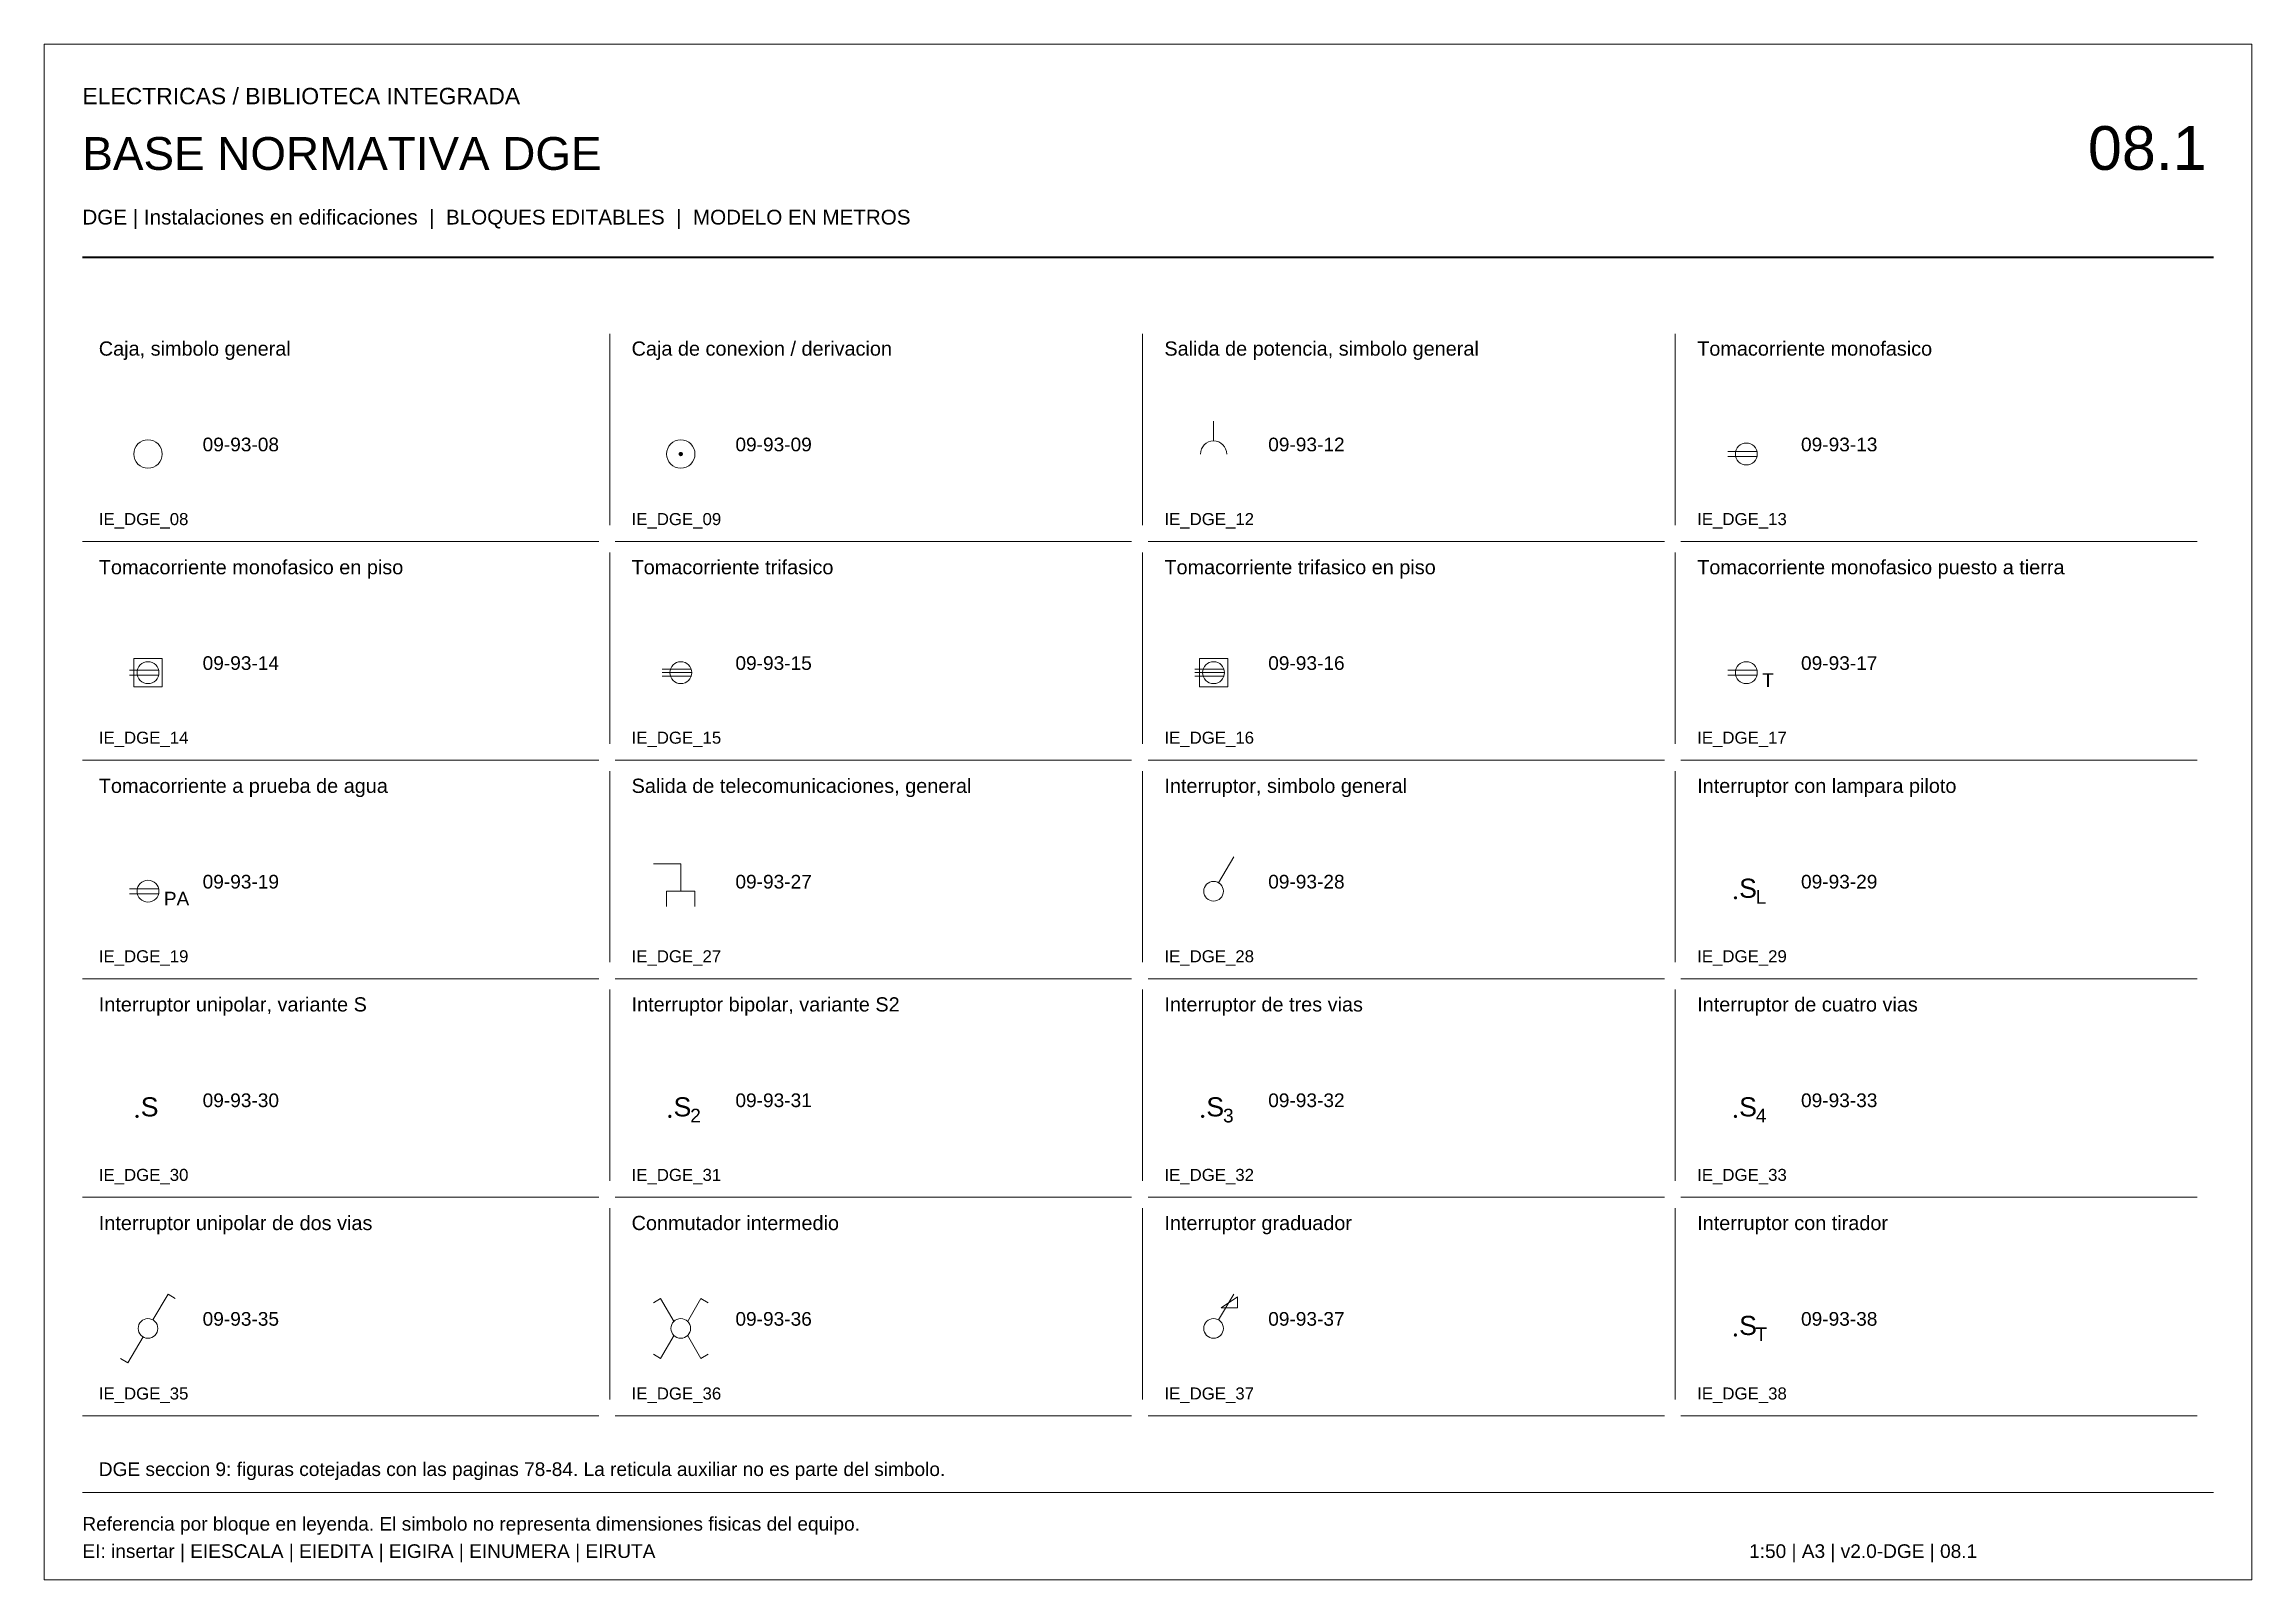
# Model space of a CAD drawing. Header units: metres. Extents: x 0 to 201, y -40 to -26.
# Drawn here: x 157.9 to 178.1, y -39.6 to -25.55 of the extents above; entities that cross this region are included whole.
import ezdxf
from ezdxf.enums import TextEntityAlignment as Align

# ---------------------------------------------------------------- set-up
doc = ezdxf.new("R2010")
doc.units = ezdxf.units.M
for name, color, linetype, lineweight in [('EIC-CATALOGO', 7, 'Continuous', 18), ('EIC-MARCO', 8, 'Continuous', 13), ('IE-LEYENDA', 7, 'Continuous', 18)]:
    doc.layers.add(name, color=color, linetype=linetype, lineweight=lineweight)
doc.styles.add('EI_TEXTO', font='arial.ttf')

msp = doc.modelspace()

# ---------------------------------------------------------------- texts
at = {"layer": 'EIC-CATALOGO', "color": 34, "style": 'EI_TEXTO'}
for s, height, p in [('ELECTRICAS / BIBLIOTECA INTEGRADA', 0.15, (158.25, -26.1)), ('08.1', 0.4, (176.6, -26.7))]:
    msp.add_text(s, height=height, dxfattribs=at).set_placement(p)
at = {"layer": 'EIC-CATALOGO', "color": 7, "style": 'EI_TEXTO'}
for s, height, p in [('BASE NORMATIVA DGE', 0.3, (158.25, -26.7)), ('DGE | Instalaciones en edificaciones  |  BLOQUES EDITABLES  |  MODELO EN METROS', 0.135, (158.25, -27.2)), ('Caja, simbolo general', 0.13, (158.4, -28.4)), ('Caja de conexion / derivacion', 0.13, (163.275, -28.4)), ('Salida de potencia, simbolo general', 0.13, (168.15, -28.4)), ('Tomacorriente monofasico', 0.13, (173.025, -28.4)), ('Tomacorriente monofasico en piso', 0.13, (158.4, -30.4)), ('Tomacorriente trifasico', 0.13, (163.275, -30.4)), ('Tomacorriente trifasico en piso', 0.13, (168.15, -30.4)), ('Tomacorriente monofasico puesto a tierra', 0.13, (173.025, -30.4)), ('Tomacorriente a prueba de agua', 0.13, (158.4, -32.4)), ('Salida de telecomunicaciones, general', 0.13, (163.275, -32.4)), ('Interruptor, simbolo general', 0.13, (168.15, -32.4)), ('Interruptor con lampara piloto', 0.13, (173.025, -32.4)), ('Interruptor unipolar, variante S', 0.13, (158.4, -34.4)), ('Interruptor bipolar, variante S2', 0.13, (163.275, -34.4)), ('Interruptor de tres vias', 0.13, (168.15, -34.4)), ('Interruptor de cuatro vias', 0.13, (173.025, -34.4)), ('Interruptor unipolar de dos vias', 0.13, (158.4, -36.4)), ('Conmutador intermedio', 0.13, (163.275, -36.4)), ('Interruptor graduador', 0.13, (168.15, -36.4)), ('Interruptor con tirador', 0.13, (173.025, -36.4)), ('DGE seccion 9: figuras cotejadas con las paginas 78-84. La reticula auxiliar no es parte del simbolo.', 0.125, (158.4, -38.65)), ('Referencia por bloque en leyenda. El simbolo no representa dimensiones fisicas del equipo.', 0.125, (158.25, -39.15)), ('EI: insertar | EIESCALA | EIEDITA | EIGIRA | EINUMERA | EIRUTA', 0.125, (158.25, -39.4)), ('1:50 | A3 | v2.0-DGE | 08.1', 0.125, (173.5, -39.4))]:
    msp.add_text(s, height=height, dxfattribs=at).set_placement(p)
at = {"layer": 'EIC-CATALOGO', "color": 8, "style": 'EI_TEXTO'}
for s, p in [('IE_DGE_08', (158.4, -29.95)), ('IE_DGE_09', (163.275, -29.95)), ('IE_DGE_12', (168.15, -29.95)), ('IE_DGE_13', (173.025, -29.95)), ('IE_DGE_14', (158.4, -31.95)), ('IE_DGE_15', (163.275, -31.95)), ('IE_DGE_16', (168.15, -31.95)), ('IE_DGE_17', (173.025, -31.95)), ('IE_DGE_19', (158.4, -33.95)), ('IE_DGE_27', (163.275, -33.95)), ('IE_DGE_28', (168.15, -33.95)), ('IE_DGE_29', (173.025, -33.95)), ('IE_DGE_30', (158.4, -35.95)), ('IE_DGE_31', (163.275, -35.95)), ('IE_DGE_32', (168.15, -35.95)), ('IE_DGE_33', (173.025, -35.95)), ('IE_DGE_35', (158.4, -37.95)), ('IE_DGE_36', (163.275, -37.95)), ('IE_DGE_37', (168.15, -37.95)), ('IE_DGE_38', (173.025, -37.95))]:
    msp.add_text(s, height=0.11, dxfattribs=at).set_placement(p)

# ---------------------------------------------------------------- blocks, each defined once
blk = doc.blocks.new('IE_DGE_08')
at = {"color": 0, "lineweight": -2}
blk.add_circle((0, 0), 2.6, dxfattribs=at)
at = {"color": 0, "style": 'EI_TEXTO', "flags": 1}
for tag in ['TIPO', 'TABLERO', 'SISTEMA', 'OBSERVACIONES', 'CLASE_REFERENCIA', 'DESCRIPCION', 'MONTAJE', 'NORMA', 'PAGINA_DGE']:
    blk.add_attdef(tag, (0, 0), '', height=2.5, dxfattribs=at)
at = {"color": 0, "style": 'EI_TEXTO'}
for tag, p in [('CODIGO', (10, 0.5)), ('DISTINTIVO', (3, -3)), ('ALTURA', (10, -6.5)), ('CIRCUITO', (10, -3))]:
    blk.add_attdef(tag, p, '', height=2.5, dxfattribs=at)
blk = doc.blocks.new('IE_DGE_09')
blk.add_hatch(color=0).paths.add_polyline_path([(0.4, 0), (0.37, 0.15), (0.28, 0.28), (0.15, 0.37), (0, 0.4), (-0.15, 0.37), (-0.28, 0.28), (-0.37, 0.15), (-0.4, 0), (-0.37, -0.15), (-0.28, -0.28), (-0.15, -0.37), (0, -0.4), (0.15, -0.37), (0.28, -0.28), (0.37, -0.15)])
at = {"color": 0, "lineweight": -2}
blk.add_circle((0, 0), 2.6, dxfattribs=at)
at = {"color": 0, "style": 'EI_TEXTO', "flags": 1}
for tag in ['TIPO', 'TABLERO', 'SISTEMA', 'OBSERVACIONES', 'CLASE_REFERENCIA', 'DESCRIPCION', 'MONTAJE', 'NORMA', 'PAGINA_DGE']:
    blk.add_attdef(tag, (0, 0), '', height=2.5, dxfattribs=at)
at = {"color": 0, "style": 'EI_TEXTO'}
for tag, p in [('CODIGO', (10, 0.5)), ('DISTINTIVO', (3, -3)), ('ALTURA', (10, -6.5)), ('CIRCUITO', (10, -3))]:
    blk.add_attdef(tag, p, '', height=2.5, dxfattribs=at)
blk = doc.blocks.new('IE_DGE_12')
at = {"color": 0, "lineweight": -2}
blk.add_line((0, 2.4), (0, 6), dxfattribs=at)
blk.add_arc((0, 0), 2.4, 0, 180, dxfattribs=at)
at = {"color": 0, "style": 'EI_TEXTO', "flags": 1}
for tag in ['TIPO', 'TABLERO', 'SISTEMA', 'OBSERVACIONES', 'CLASE_REFERENCIA', 'DESCRIPCION', 'MONTAJE', 'NORMA', 'PAGINA_DGE']:
    blk.add_attdef(tag, (0, 0), '', height=2.5, dxfattribs=at)
at = {"color": 0, "style": 'EI_TEXTO'}
for tag, p in [('CODIGO', (10, 0.5)), ('DISTINTIVO', (3, -3)), ('ALTURA', (10, -6.5)), ('CIRCUITO', (10, -3))]:
    blk.add_attdef(tag, p, '', height=2.5, dxfattribs=at)
blk = doc.blocks.new('IE_DGE_13')
at = {"color": 0, "lineweight": -2}
for p, q in [((-3.4, 0.45), (1.95, 0.45)), ((-3.4, -0.45), (1.95, -0.45))]:
    blk.add_line(p, q, dxfattribs=at)
blk.add_circle((0, 0), 2, dxfattribs=at)
at = {"color": 0, "style": 'EI_TEXTO', "flags": 1}
for tag in ['TIPO', 'TABLERO', 'SISTEMA', 'OBSERVACIONES', 'CLASE_REFERENCIA', 'DESCRIPCION', 'MONTAJE', 'NORMA', 'PAGINA_DGE']:
    blk.add_attdef(tag, (0, 0), '', height=2.5, dxfattribs=at)
at = {"color": 0, "style": 'EI_TEXTO'}
for tag, p in [('CODIGO', (10, 0.5)), ('DISTINTIVO', (2.9, -2.6)), ('ALTURA', (10, -6.5)), ('CIRCUITO', (10, -3))]:
    blk.add_attdef(tag, p, '', height=2.5, dxfattribs=at)
blk = doc.blocks.new('IE_DGE_14')
at = {"color": 0, "lineweight": -2}
for p, q in [((-3.4, 0.45), (1.95, 0.45)), ((-3.4, -0.45), (1.95, -0.45))]:
    blk.add_line(p, q, dxfattribs=at)
blk.add_lwpolyline([(-2.6, -2.6), (2.6, -2.6), (2.6, 2.6), (-2.6, 2.6)], close=True, dxfattribs=at)
blk.add_circle((0, 0), 2, dxfattribs=at)
at = {"color": 0, "style": 'EI_TEXTO', "flags": 1}
for tag in ['TIPO', 'TABLERO', 'SISTEMA', 'OBSERVACIONES', 'CLASE_REFERENCIA', 'DESCRIPCION', 'MONTAJE', 'NORMA', 'PAGINA_DGE']:
    blk.add_attdef(tag, (0, 0), '', height=2.5, dxfattribs=at)
at = {"color": 0, "style": 'EI_TEXTO'}
for tag, p in [('CODIGO', (10, 0.5)), ('DISTINTIVO', (2.9, -2.6)), ('ALTURA', (10, -6.5)), ('CIRCUITO', (10, -3))]:
    blk.add_attdef(tag, p, '', height=2.5, dxfattribs=at)
blk = doc.blocks.new('IE_DGE_15')
at = {"color": 0, "lineweight": -2}
for p, q in [((-3.4, 0.65), (1.95, 0.65)), ((-3.4, 0), (1.95, 0)), ((-3.4, -0.65), (1.95, -0.65))]:
    blk.add_line(p, q, dxfattribs=at)
blk.add_circle((0, 0), 2, dxfattribs=at)
at = {"color": 0, "style": 'EI_TEXTO', "flags": 1}
for tag in ['TIPO', 'TABLERO', 'SISTEMA', 'OBSERVACIONES', 'CLASE_REFERENCIA', 'DESCRIPCION', 'MONTAJE', 'NORMA', 'PAGINA_DGE']:
    blk.add_attdef(tag, (0, 0), '', height=2.5, dxfattribs=at)
at = {"color": 0, "style": 'EI_TEXTO'}
for tag, p in [('CODIGO', (10, 0.5)), ('DISTINTIVO', (2.9, -2.6)), ('ALTURA', (10, -6.5)), ('CIRCUITO', (10, -3))]:
    blk.add_attdef(tag, p, '', height=2.5, dxfattribs=at)
blk = doc.blocks.new('IE_DGE_16')
at = {"color": 0, "lineweight": -2}
for p, q in [((-3.4, 0.65), (1.95, 0.65)), ((-3.4, 0), (1.95, 0)), ((-3.4, -0.65), (1.95, -0.65))]:
    blk.add_line(p, q, dxfattribs=at)
blk.add_lwpolyline([(-2.6, -2.6), (2.6, -2.6), (2.6, 2.6), (-2.6, 2.6)], close=True, dxfattribs=at)
blk.add_circle((0, 0), 2, dxfattribs=at)
at = {"color": 0, "style": 'EI_TEXTO', "flags": 1}
for tag in ['TIPO', 'TABLERO', 'SISTEMA', 'OBSERVACIONES', 'CLASE_REFERENCIA', 'DESCRIPCION', 'MONTAJE', 'NORMA', 'PAGINA_DGE']:
    blk.add_attdef(tag, (0, 0), '', height=2.5, dxfattribs=at)
at = {"color": 0, "style": 'EI_TEXTO'}
for tag, p in [('CODIGO', (10, 0.5)), ('DISTINTIVO', (2.9, -2.6)), ('ALTURA', (10, -6.5)), ('CIRCUITO', (10, -3))]:
    blk.add_attdef(tag, p, '', height=2.5, dxfattribs=at)
blk = doc.blocks.new('IE_DGE_17')
at = {"color": 0, "lineweight": -2}
for p, q in [((-3.4, 0.45), (1.95, 0.45)), ((-3.4, -0.45), (1.95, -0.45))]:
    blk.add_line(p, q, dxfattribs=at)
blk.add_circle((0, 0), 2, dxfattribs=at)
at = {"color": 0, "style": 'EI_TEXTO', "flags": 1}
for tag in ['TIPO', 'TABLERO', 'SISTEMA', 'OBSERVACIONES', 'CLASE_REFERENCIA', 'DESCRIPCION', 'MONTAJE', 'NORMA', 'PAGINA_DGE']:
    blk.add_attdef(tag, (0, 0), '', height=2.5, dxfattribs=at)
at = {"color": 0, "style": 'EI_TEXTO'}
for tag, p in [('CODIGO', (10, 0.5)), ('DISTINTIVO', (2.9, -2.6)), ('ALTURA', (10, -6.5)), ('CIRCUITO', (10, -3))]:
    blk.add_attdef(tag, p, '', height=2.5, dxfattribs=at)
blk = doc.blocks.new('IE_DGE_19')
at = {"color": 0, "lineweight": -2}
for p, q in [((-3.4, 0.45), (1.95, 0.45)), ((-3.4, -0.45), (1.95, -0.45))]:
    blk.add_line(p, q, dxfattribs=at)
blk.add_circle((0, 0), 2, dxfattribs=at)
at = {"color": 0, "style": 'EI_TEXTO', "flags": 1}
for tag in ['TIPO', 'TABLERO', 'SISTEMA', 'OBSERVACIONES', 'CLASE_REFERENCIA', 'DESCRIPCION', 'MONTAJE', 'NORMA', 'PAGINA_DGE']:
    blk.add_attdef(tag, (0, 0), '', height=2.5, dxfattribs=at)
at = {"color": 0, "style": 'EI_TEXTO'}
for tag, p in [('CODIGO', (10, 0.5)), ('DISTINTIVO', (2.9, -2.6)), ('ALTURA', (10, -6.5)), ('CIRCUITO', (10, -3))]:
    blk.add_attdef(tag, p, '', height=2.5, dxfattribs=at)
blk = doc.blocks.new('IE_DGE_27')
at = {"color": 0, "lineweight": -2}
for points in [[(0, 0), (0, 5), (-5, 5)], [(-2.6, -2.8), (-2.6, 0), (2.6, 0), (2.6, -2.8)]]:
    blk.add_lwpolyline(points, dxfattribs=at)
at = {"color": 0, "style": 'EI_TEXTO', "flags": 1}
for tag in ['TIPO', 'TABLERO', 'SISTEMA', 'OBSERVACIONES', 'CLASE_REFERENCIA', 'DESCRIPCION', 'MONTAJE', 'NORMA', 'PAGINA_DGE']:
    blk.add_attdef(tag, (0, 0), '', height=2.5, dxfattribs=at)
at = {"color": 0, "style": 'EI_TEXTO'}
for tag, p in [('CODIGO', (10, 0.5)), ('DISTINTIVO', (3, -3)), ('ALTURA', (10, -6.5)), ('CIRCUITO', (10, -3))]:
    blk.add_attdef(tag, p, '', height=2.5, dxfattribs=at)
blk = doc.blocks.new('IE_DGE_28')
at = {"color": 0, "lineweight": -2}
blk.add_line((0.9, 1.55), (3.7, 6.3), dxfattribs=at)
blk.add_circle((0, 0), 1.8, dxfattribs=at)
at = {"color": 0, "style": 'EI_TEXTO', "flags": 1}
for tag in ['TIPO', 'TABLERO', 'SISTEMA', 'OBSERVACIONES', 'CLASE_REFERENCIA', 'DESCRIPCION', 'MONTAJE', 'NORMA', 'PAGINA_DGE']:
    blk.add_attdef(tag, (0, 0), '', height=2.5, dxfattribs=at)
at = {"color": 0, "style": 'EI_TEXTO'}
for tag, p in [('CODIGO', (10, 0.5)), ('DISTINTIVO', (3, -3)), ('ALTURA', (10, -6.5)), ('CIRCUITO', (10, -3))]:
    blk.add_attdef(tag, p, '', height=2.5, dxfattribs=at)
blk = doc.blocks.new('IE_DGE_29')
blk.add_hatch(color=0).paths.add_polyline_path([(-1.7, -1.2), (-1.72, -1.09), (-1.79, -0.99), (-1.89, -0.92), (-2, -0.9), (-2.11, -0.92), (-2.21, -0.99), (-2.28, -1.09), (-2.3, -1.2), (-2.28, -1.31), (-2.21, -1.41), (-2.11, -1.48), (-2, -1.5), (-1.89, -1.48), (-1.79, -1.41), (-1.72, -1.31)])
at = {"color": 0, "lineweight": -2, "style": 'EI_TEXTO'}
for s, height, p in [('S', 3.5, (0.3, -1.2)), ('L', 2.5, (2.7, -2.3))]:
    blk.add_text(s, height=height, dxfattribs=at).set_placement(p, align=Align.CENTER)
at = {"color": 0, "style": 'EI_TEXTO', "flags": 1}
for tag in ['TIPO', 'TABLERO', 'SISTEMA', 'OBSERVACIONES', 'CLASE_REFERENCIA', 'GIRO_GRAFICO', 'DESCRIPCION', 'MONTAJE', 'NORMA', 'PAGINA_DGE']:
    blk.add_attdef(tag, (0, 0), '', height=2.5, dxfattribs=at)
at = {"color": 0, "style": 'EI_TEXTO'}
for tag, p in [('CODIGO', (10, 0.5)), ('DISTINTIVO', (3, -3)), ('ALTURA', (10, -6.5)), ('CIRCUITO', (10, -3))]:
    blk.add_attdef(tag, p, '', height=2.5, dxfattribs=at)
blk = doc.blocks.new('IE_DGE_30')
blk.add_hatch(color=0).paths.add_polyline_path([(-1.7, -1.2), (-1.72, -1.09), (-1.79, -0.99), (-1.89, -0.92), (-2, -0.9), (-2.11, -0.92), (-2.21, -0.99), (-2.28, -1.09), (-2.3, -1.2), (-2.28, -1.31), (-2.21, -1.41), (-2.11, -1.48), (-2, -1.5), (-1.89, -1.48), (-1.79, -1.41), (-1.72, -1.31)])
at = {"color": 0, "lineweight": -2, "style": 'EI_TEXTO'}
blk.add_text('S', height=3.5, dxfattribs=at).set_placement((0.3, -1.2), align=Align.CENTER)
at = {"color": 0, "style": 'EI_TEXTO', "flags": 1}
for tag in ['TIPO', 'TABLERO', 'SISTEMA', 'OBSERVACIONES', 'CLASE_REFERENCIA', 'GIRO_GRAFICO', 'DESCRIPCION', 'MONTAJE', 'NORMA', 'PAGINA_DGE']:
    blk.add_attdef(tag, (0, 0), '', height=2.5, dxfattribs=at)
at = {"color": 0, "style": 'EI_TEXTO'}
for tag, p in [('CODIGO', (10, 0.5)), ('DISTINTIVO', (3, -3)), ('ALTURA', (10, -6.5)), ('CIRCUITO', (10, -3))]:
    blk.add_attdef(tag, p, '', height=2.5, dxfattribs=at)
blk = doc.blocks.new('IE_DGE_31')
blk.add_hatch(color=0).paths.add_polyline_path([(-1.7, -1.2), (-1.72, -1.09), (-1.79, -0.99), (-1.89, -0.92), (-2, -0.9), (-2.11, -0.92), (-2.21, -0.99), (-2.28, -1.09), (-2.3, -1.2), (-2.28, -1.31), (-2.21, -1.41), (-2.11, -1.48), (-2, -1.5), (-1.89, -1.48), (-1.79, -1.41), (-1.72, -1.31)])
at = {"color": 0, "lineweight": -2, "style": 'EI_TEXTO'}
for s, height, p in [('S', 3.5, (0.3, -1.2)), ('2', 2.5, (2.7, -2.3))]:
    blk.add_text(s, height=height, dxfattribs=at).set_placement(p, align=Align.CENTER)
at = {"color": 0, "style": 'EI_TEXTO', "flags": 1}
for tag in ['TIPO', 'TABLERO', 'SISTEMA', 'OBSERVACIONES', 'CLASE_REFERENCIA', 'GIRO_GRAFICO', 'DESCRIPCION', 'MONTAJE', 'NORMA', 'PAGINA_DGE']:
    blk.add_attdef(tag, (0, 0), '', height=2.5, dxfattribs=at)
at = {"color": 0, "style": 'EI_TEXTO'}
for tag, p in [('CODIGO', (10, 0.5)), ('DISTINTIVO', (3, -3)), ('ALTURA', (10, -6.5)), ('CIRCUITO', (10, -3))]:
    blk.add_attdef(tag, p, '', height=2.5, dxfattribs=at)
blk = doc.blocks.new('IE_DGE_32')
blk.add_hatch(color=0).paths.add_polyline_path([(-1.7, -1.2), (-1.72, -1.09), (-1.79, -0.99), (-1.89, -0.92), (-2, -0.9), (-2.11, -0.92), (-2.21, -0.99), (-2.28, -1.09), (-2.3, -1.2), (-2.28, -1.31), (-2.21, -1.41), (-2.11, -1.48), (-2, -1.5), (-1.89, -1.48), (-1.79, -1.41), (-1.72, -1.31)])
at = {"color": 0, "lineweight": -2, "style": 'EI_TEXTO'}
for s, height, p in [('S', 3.5, (0.3, -1.2)), ('3', 2.5, (2.7, -2.3))]:
    blk.add_text(s, height=height, dxfattribs=at).set_placement(p, align=Align.CENTER)
at = {"color": 0, "style": 'EI_TEXTO', "flags": 1}
for tag in ['TIPO', 'TABLERO', 'SISTEMA', 'OBSERVACIONES', 'CLASE_REFERENCIA', 'GIRO_GRAFICO', 'DESCRIPCION', 'MONTAJE', 'NORMA', 'PAGINA_DGE']:
    blk.add_attdef(tag, (0, 0), '', height=2.5, dxfattribs=at)
at = {"color": 0, "style": 'EI_TEXTO'}
for tag, p in [('CODIGO', (10, 0.5)), ('DISTINTIVO', (3, -3)), ('ALTURA', (10, -6.5)), ('CIRCUITO', (10, -3))]:
    blk.add_attdef(tag, p, '', height=2.5, dxfattribs=at)
blk = doc.blocks.new('IE_DGE_33')
blk.add_hatch(color=0).paths.add_polyline_path([(-1.7, -1.2), (-1.72, -1.09), (-1.79, -0.99), (-1.89, -0.92), (-2, -0.9), (-2.11, -0.92), (-2.21, -0.99), (-2.28, -1.09), (-2.3, -1.2), (-2.28, -1.31), (-2.21, -1.41), (-2.11, -1.48), (-2, -1.5), (-1.89, -1.48), (-1.79, -1.41), (-1.72, -1.31)])
at = {"color": 0, "lineweight": -2, "style": 'EI_TEXTO'}
for s, height, p in [('S', 3.5, (0.3, -1.2)), ('4', 2.5, (2.7, -2.3))]:
    blk.add_text(s, height=height, dxfattribs=at).set_placement(p, align=Align.CENTER)
at = {"color": 0, "style": 'EI_TEXTO', "flags": 1}
for tag in ['TIPO', 'TABLERO', 'SISTEMA', 'OBSERVACIONES', 'CLASE_REFERENCIA', 'GIRO_GRAFICO', 'DESCRIPCION', 'MONTAJE', 'NORMA', 'PAGINA_DGE']:
    blk.add_attdef(tag, (0, 0), '', height=2.5, dxfattribs=at)
at = {"color": 0, "style": 'EI_TEXTO'}
for tag, p in [('CODIGO', (10, 0.5)), ('DISTINTIVO', (3, -3)), ('ALTURA', (10, -6.5)), ('CIRCUITO', (10, -3))]:
    blk.add_attdef(tag, p, '', height=2.5, dxfattribs=at)
blk = doc.blocks.new('IE_DGE_35')
at = {"color": 0, "lineweight": -2}
for points in [[(0.9, 1.55), (3.7, 6.3), (5, 5.5)], [(-0.9, -1.55), (-3.7, -6.3), (-5, -5.5)]]:
    blk.add_lwpolyline(points, dxfattribs=at)
blk.add_circle((0, 0), 1.8, dxfattribs=at)
at = {"color": 0, "style": 'EI_TEXTO', "flags": 1}
for tag in ['TIPO', 'TABLERO', 'SISTEMA', 'OBSERVACIONES', 'CLASE_REFERENCIA', 'DESCRIPCION', 'MONTAJE', 'NORMA', 'PAGINA_DGE']:
    blk.add_attdef(tag, (0, 0), '', height=2.5, dxfattribs=at)
at = {"color": 0, "style": 'EI_TEXTO'}
for tag, p in [('CODIGO', (10, 0.5)), ('DISTINTIVO', (3, -3)), ('ALTURA', (10, -6.5)), ('CIRCUITO', (10, -3))]:
    blk.add_attdef(tag, p, '', height=2.5, dxfattribs=at)
blk = doc.blocks.new('IE_DGE_36')
at = {"color": 0, "lineweight": -2}
for points in [[(-1.2, 1.2), (-3.7, 5.5), (-5, 4.7)], [(1.2, 1.2), (3.7, 5.5), (5, 4.7)], [(-1.2, -1.2), (-3.7, -5.5), (-5, -4.7)], [(1.2, -1.2), (3.7, -5.5), (5, -4.7)]]:
    blk.add_lwpolyline(points, dxfattribs=at)
blk.add_circle((0, 0), 1.8, dxfattribs=at)
at = {"color": 0, "style": 'EI_TEXTO', "flags": 1}
for tag in ['TIPO', 'TABLERO', 'SISTEMA', 'OBSERVACIONES', 'CLASE_REFERENCIA', 'DESCRIPCION', 'MONTAJE', 'NORMA', 'PAGINA_DGE']:
    blk.add_attdef(tag, (0, 0), '', height=2.5, dxfattribs=at)
at = {"color": 0, "style": 'EI_TEXTO'}
for tag, p in [('CODIGO', (10, 0.5)), ('DISTINTIVO', (3, -3)), ('ALTURA', (10, -6.5)), ('CIRCUITO', (10, -3))]:
    blk.add_attdef(tag, p, '', height=2.5, dxfattribs=at)
blk = doc.blocks.new('IE_DGE_37')
at = {"color": 0, "lineweight": -2}
blk.add_line((0.9, 1.55), (3.7, 6.3), dxfattribs=at)
blk.add_lwpolyline([(1.4, 3.8), (4.4, 3.8), (4.4, 5.8)], close=True, dxfattribs=at)
blk.add_circle((0, 0), 1.8, dxfattribs=at)
at = {"color": 0, "style": 'EI_TEXTO', "flags": 1}
for tag in ['TIPO', 'TABLERO', 'SISTEMA', 'OBSERVACIONES', 'CLASE_REFERENCIA', 'DESCRIPCION', 'MONTAJE', 'NORMA', 'PAGINA_DGE']:
    blk.add_attdef(tag, (0, 0), '', height=2.5, dxfattribs=at)
at = {"color": 0, "style": 'EI_TEXTO'}
for tag, p in [('CODIGO', (10, 0.5)), ('DISTINTIVO', (3, -3)), ('ALTURA', (10, -6.5)), ('CIRCUITO', (10, -3))]:
    blk.add_attdef(tag, p, '', height=2.5, dxfattribs=at)
blk = doc.blocks.new('IE_DGE_38')
blk.add_hatch(color=0).paths.add_polyline_path([(-1.7, -1.2), (-1.72, -1.09), (-1.79, -0.99), (-1.89, -0.92), (-2, -0.9), (-2.11, -0.92), (-2.21, -0.99), (-2.28, -1.09), (-2.3, -1.2), (-2.28, -1.31), (-2.21, -1.41), (-2.11, -1.48), (-2, -1.5), (-1.89, -1.48), (-1.79, -1.41), (-1.72, -1.31)])
at = {"color": 0, "lineweight": -2, "style": 'EI_TEXTO'}
for s, height, p in [('S', 3.5, (0.3, -1.2)), ('T', 2.5, (2.7, -2.3))]:
    blk.add_text(s, height=height, dxfattribs=at).set_placement(p, align=Align.CENTER)
at = {"color": 0, "style": 'EI_TEXTO', "flags": 1}
for tag in ['TIPO', 'TABLERO', 'SISTEMA', 'OBSERVACIONES', 'CLASE_REFERENCIA', 'GIRO_GRAFICO', 'DESCRIPCION', 'MONTAJE', 'NORMA', 'PAGINA_DGE']:
    blk.add_attdef(tag, (0, 0), '', height=2.5, dxfattribs=at)
at = {"color": 0, "style": 'EI_TEXTO'}
for tag, p in [('CODIGO', (10, 0.5)), ('DISTINTIVO', (3, -3)), ('ALTURA', (10, -6.5)), ('CIRCUITO', (10, -3))]:
    blk.add_attdef(tag, p, '', height=2.5, dxfattribs=at)

# ---------------------------------------------------------------- linework, layer by layer
at = {"layer": 'EIC-MARCO', "color": 34, "lineweight": 35}
msp.add_line((158.25, -27.5), (177.75, -27.5), dxfattribs=at)
at = {"layer": 'EIC-MARCO', "color": 8, "lineweight": 13}
for p, q in [((163.075, -29.95), (163.075, -28.2)), ((167.95, -29.95), (167.95, -28.2)), ((172.825, -29.95), (172.825, -28.2)), ((158.25, -30.1), (162.975, -30.1)), ((163.075, -31.95), (163.075, -30.2)), ((163.125, -30.1), (167.85, -30.1)), ((167.95, -31.95), (167.95, -30.2)), ((168, -30.1), (172.725, -30.1)), ((172.825, -31.95), (172.825, -30.2)), ((172.875, -30.1), (177.6, -30.1)), ((158.25, -32.1), (162.975, -32.1)), ((163.125, -32.1), (167.85, -32.1)), ((168, -32.1), (172.725, -32.1)), ((172.875, -32.1), (177.6, -32.1)), ((163.075, -33.95), (163.075, -32.2)), ((167.95, -33.95), (167.95, -32.2)), ((172.825, -33.95), (172.825, -32.2)), ((158.25, -34.1), (162.975, -34.1)), ((163.125, -34.1), (167.85, -34.1)), ((168, -34.1), (172.725, -34.1)), ((172.875, -34.1), (177.6, -34.1)), ((163.075, -35.95), (163.075, -34.2)), ((167.95, -35.95), (167.95, -34.2)), ((172.825, -35.95), (172.825, -34.2)), ((158.25, -36.1), (162.975, -36.1)), ((163.125, -36.1), (167.85, -36.1)), ((168, -36.1), (172.725, -36.1)), ((172.875, -36.1), (177.6, -36.1)), ((163.075, -37.95), (163.075, -36.2)), ((167.95, -37.95), (167.95, -36.2)), ((172.825, -37.95), (172.825, -36.2)), ((158.25, -38.1), (162.975, -38.1)), ((163.125, -38.1), (167.85, -38.1)), ((168, -38.1), (172.725, -38.1)), ((172.875, -38.1), (177.6, -38.1)), ((158.25, -38.8), (177.75, -38.8))]:
    msp.add_line(p, q, dxfattribs=at)
at = {"layer": 'EIC-MARCO'}
msp.add_lwpolyline([(157.9, -39.6), (178.1, -39.6), (178.1, -25.55), (157.9, -25.55)], close=True, dxfattribs=at)

# ---------------------------------------------------------------- block references
at = {"layer": 'IE-LEYENDA'}
ref = msp.add_blockref('IE_DGE_12', (168.6, -29.3), dxfattribs=dict(at, xscale=0.05, yscale=0.05, zscale=0.05))
ref.add_attrib('CODIGO', '09-93-12', (169.1, -29.275), dxfattribs={"layer": '0', "height": 0.125, "style": 'EI_TEXTO'})
ref = msp.add_blockref('IE_DGE_08', (158.85, -29.3), dxfattribs=dict(at, xscale=0.05, yscale=0.05, zscale=0.05))
ref.add_attrib('CODIGO', '09-93-08', (159.35, -29.275), dxfattribs={"layer": '0', "height": 0.125, "style": 'EI_TEXTO'})
ref = msp.add_blockref('IE_DGE_09', (163.725, -29.3), dxfattribs=dict(at, xscale=0.05, yscale=0.05, zscale=0.05))
ref.add_attrib('CODIGO', '09-93-09', (164.225, -29.275), dxfattribs={"layer": '0', "height": 0.125, "style": 'EI_TEXTO'})
ref = msp.add_blockref('IE_DGE_13', (173.475, -29.3), dxfattribs=dict(at, xscale=0.05, yscale=0.05, zscale=0.05))
ref.add_attrib('CODIGO', '09-93-13', (173.975, -29.275), dxfattribs={"layer": '0', "height": 0.125, "style": 'EI_TEXTO'})
ref = msp.add_blockref('IE_DGE_14', (158.85, -31.3), dxfattribs=dict(at, xscale=0.05, yscale=0.05, zscale=0.05))
ref.add_attrib('CODIGO', '09-93-14', (159.35, -31.275), dxfattribs={"layer": '0', "height": 0.125, "style": 'EI_TEXTO'})
ref = msp.add_blockref('IE_DGE_15', (163.725, -31.3), dxfattribs=dict(at, xscale=0.05, yscale=0.05, zscale=0.05))
ref.add_attrib('CODIGO', '09-93-15', (164.225, -31.275), dxfattribs={"layer": '0', "height": 0.125, "style": 'EI_TEXTO'})
ref = msp.add_blockref('IE_DGE_16', (168.6, -31.3), dxfattribs=dict(at, xscale=0.05, yscale=0.05, zscale=0.05))
ref.add_attrib('CODIGO', '09-93-16', (169.1, -31.275), dxfattribs={"layer": '0', "height": 0.125, "style": 'EI_TEXTO'})
ref = msp.add_blockref('IE_DGE_17', (173.475, -31.3), dxfattribs=dict(at, xscale=0.05, yscale=0.05, zscale=0.05))
ref.add_attrib('CODIGO', '09-93-17', (173.975, -31.275), dxfattribs={"layer": '0', "height": 0.125, "style": 'EI_TEXTO'})
ref.add_attrib('DISTINTIVO', 'T', (173.62, -31.43), dxfattribs={"layer": '0', "height": 0.125, "style": 'EI_TEXTO'})
ref = msp.add_blockref('IE_DGE_27', (163.725, -33.3), dxfattribs=dict(at, xscale=0.05, yscale=0.05, zscale=0.05))
ref.add_attrib('CODIGO', '09-93-27', (164.225, -33.275), dxfattribs={"layer": '0', "height": 0.125, "style": 'EI_TEXTO'})
ref = msp.add_blockref('IE_DGE_28', (168.6, -33.3), dxfattribs=dict(at, xscale=0.05, yscale=0.05, zscale=0.05))
ref.add_attrib('CODIGO', '09-93-28', (169.1, -33.275), dxfattribs={"layer": '0', "height": 0.125, "style": 'EI_TEXTO'})
ref = msp.add_blockref('IE_DGE_19', (158.85, -33.3), dxfattribs=dict(at, xscale=0.05, yscale=0.05, zscale=0.05))
ref.add_attrib('CODIGO', '09-93-19', (159.35, -33.275), dxfattribs={"layer": '0', "height": 0.125, "style": 'EI_TEXTO'})
ref.add_attrib('DISTINTIVO', 'PA', (158.995, -33.43), dxfattribs={"layer": '0', "height": 0.125, "style": 'EI_TEXTO'})
ref = msp.add_blockref('IE_DGE_29', (173.475, -33.3), dxfattribs=dict(at, xscale=0.05, yscale=0.05, zscale=0.05))
ref.add_attrib('CODIGO', '09-93-29', (173.975, -33.275), dxfattribs={"layer": '0', "height": 0.125, "style": 'EI_TEXTO'})
ref = msp.add_blockref('IE_DGE_30', (158.85, -35.3), dxfattribs=dict(at, xscale=0.05, yscale=0.05, zscale=0.05))
ref.add_attrib('CODIGO', '09-93-30', (159.35, -35.275), dxfattribs={"layer": '0', "height": 0.125, "style": 'EI_TEXTO'})
ref = msp.add_blockref('IE_DGE_31', (163.725, -35.3), dxfattribs=dict(at, xscale=0.05, yscale=0.05, zscale=0.05))
ref.add_attrib('CODIGO', '09-93-31', (164.225, -35.275), dxfattribs={"layer": '0', "height": 0.125, "style": 'EI_TEXTO'})
ref = msp.add_blockref('IE_DGE_32', (168.6, -35.3), dxfattribs=dict(at, xscale=0.05, yscale=0.05, zscale=0.05))
ref.add_attrib('CODIGO', '09-93-32', (169.1, -35.275), dxfattribs={"layer": '0', "height": 0.125, "style": 'EI_TEXTO'})
ref = msp.add_blockref('IE_DGE_33', (173.475, -35.3), dxfattribs=dict(at, xscale=0.05, yscale=0.05, zscale=0.05))
ref.add_attrib('CODIGO', '09-93-33', (173.975, -35.275), dxfattribs={"layer": '0', "height": 0.125, "style": 'EI_TEXTO'})
ref = msp.add_blockref('IE_DGE_35', (158.85, -37.3), dxfattribs=dict(at, xscale=0.05, yscale=0.05, zscale=0.05))
ref.add_attrib('CODIGO', '09-93-35', (159.35, -37.275), dxfattribs={"layer": '0', "height": 0.125, "style": 'EI_TEXTO'})
ref = msp.add_blockref('IE_DGE_36', (163.725, -37.3), dxfattribs=dict(at, xscale=0.05, yscale=0.05, zscale=0.05))
ref.add_attrib('CODIGO', '09-93-36', (164.225, -37.275), dxfattribs={"layer": '0', "height": 0.125, "style": 'EI_TEXTO'})
ref = msp.add_blockref('IE_DGE_37', (168.6, -37.3), dxfattribs=dict(at, xscale=0.05, yscale=0.05, zscale=0.05))
ref.add_attrib('CODIGO', '09-93-37', (169.1, -37.275), dxfattribs={"layer": '0', "height": 0.125, "style": 'EI_TEXTO'})
ref = msp.add_blockref('IE_DGE_38', (173.475, -37.3), dxfattribs=dict(at, xscale=0.05, yscale=0.05, zscale=0.05))
ref.add_attrib('CODIGO', '09-93-38', (173.975, -37.275), dxfattribs={"layer": '0', "height": 0.125, "style": 'EI_TEXTO'})

msp.set_redraw_order([(e.dxf.handle, doc.entitydb.next_handle()) for e in msp.query("TEXT MTEXT ATTDEF DIMENSION ARC_DIMENSION")])  # texts and dimensions are drawn at this point

doc.saveas('drawing.dxf')
